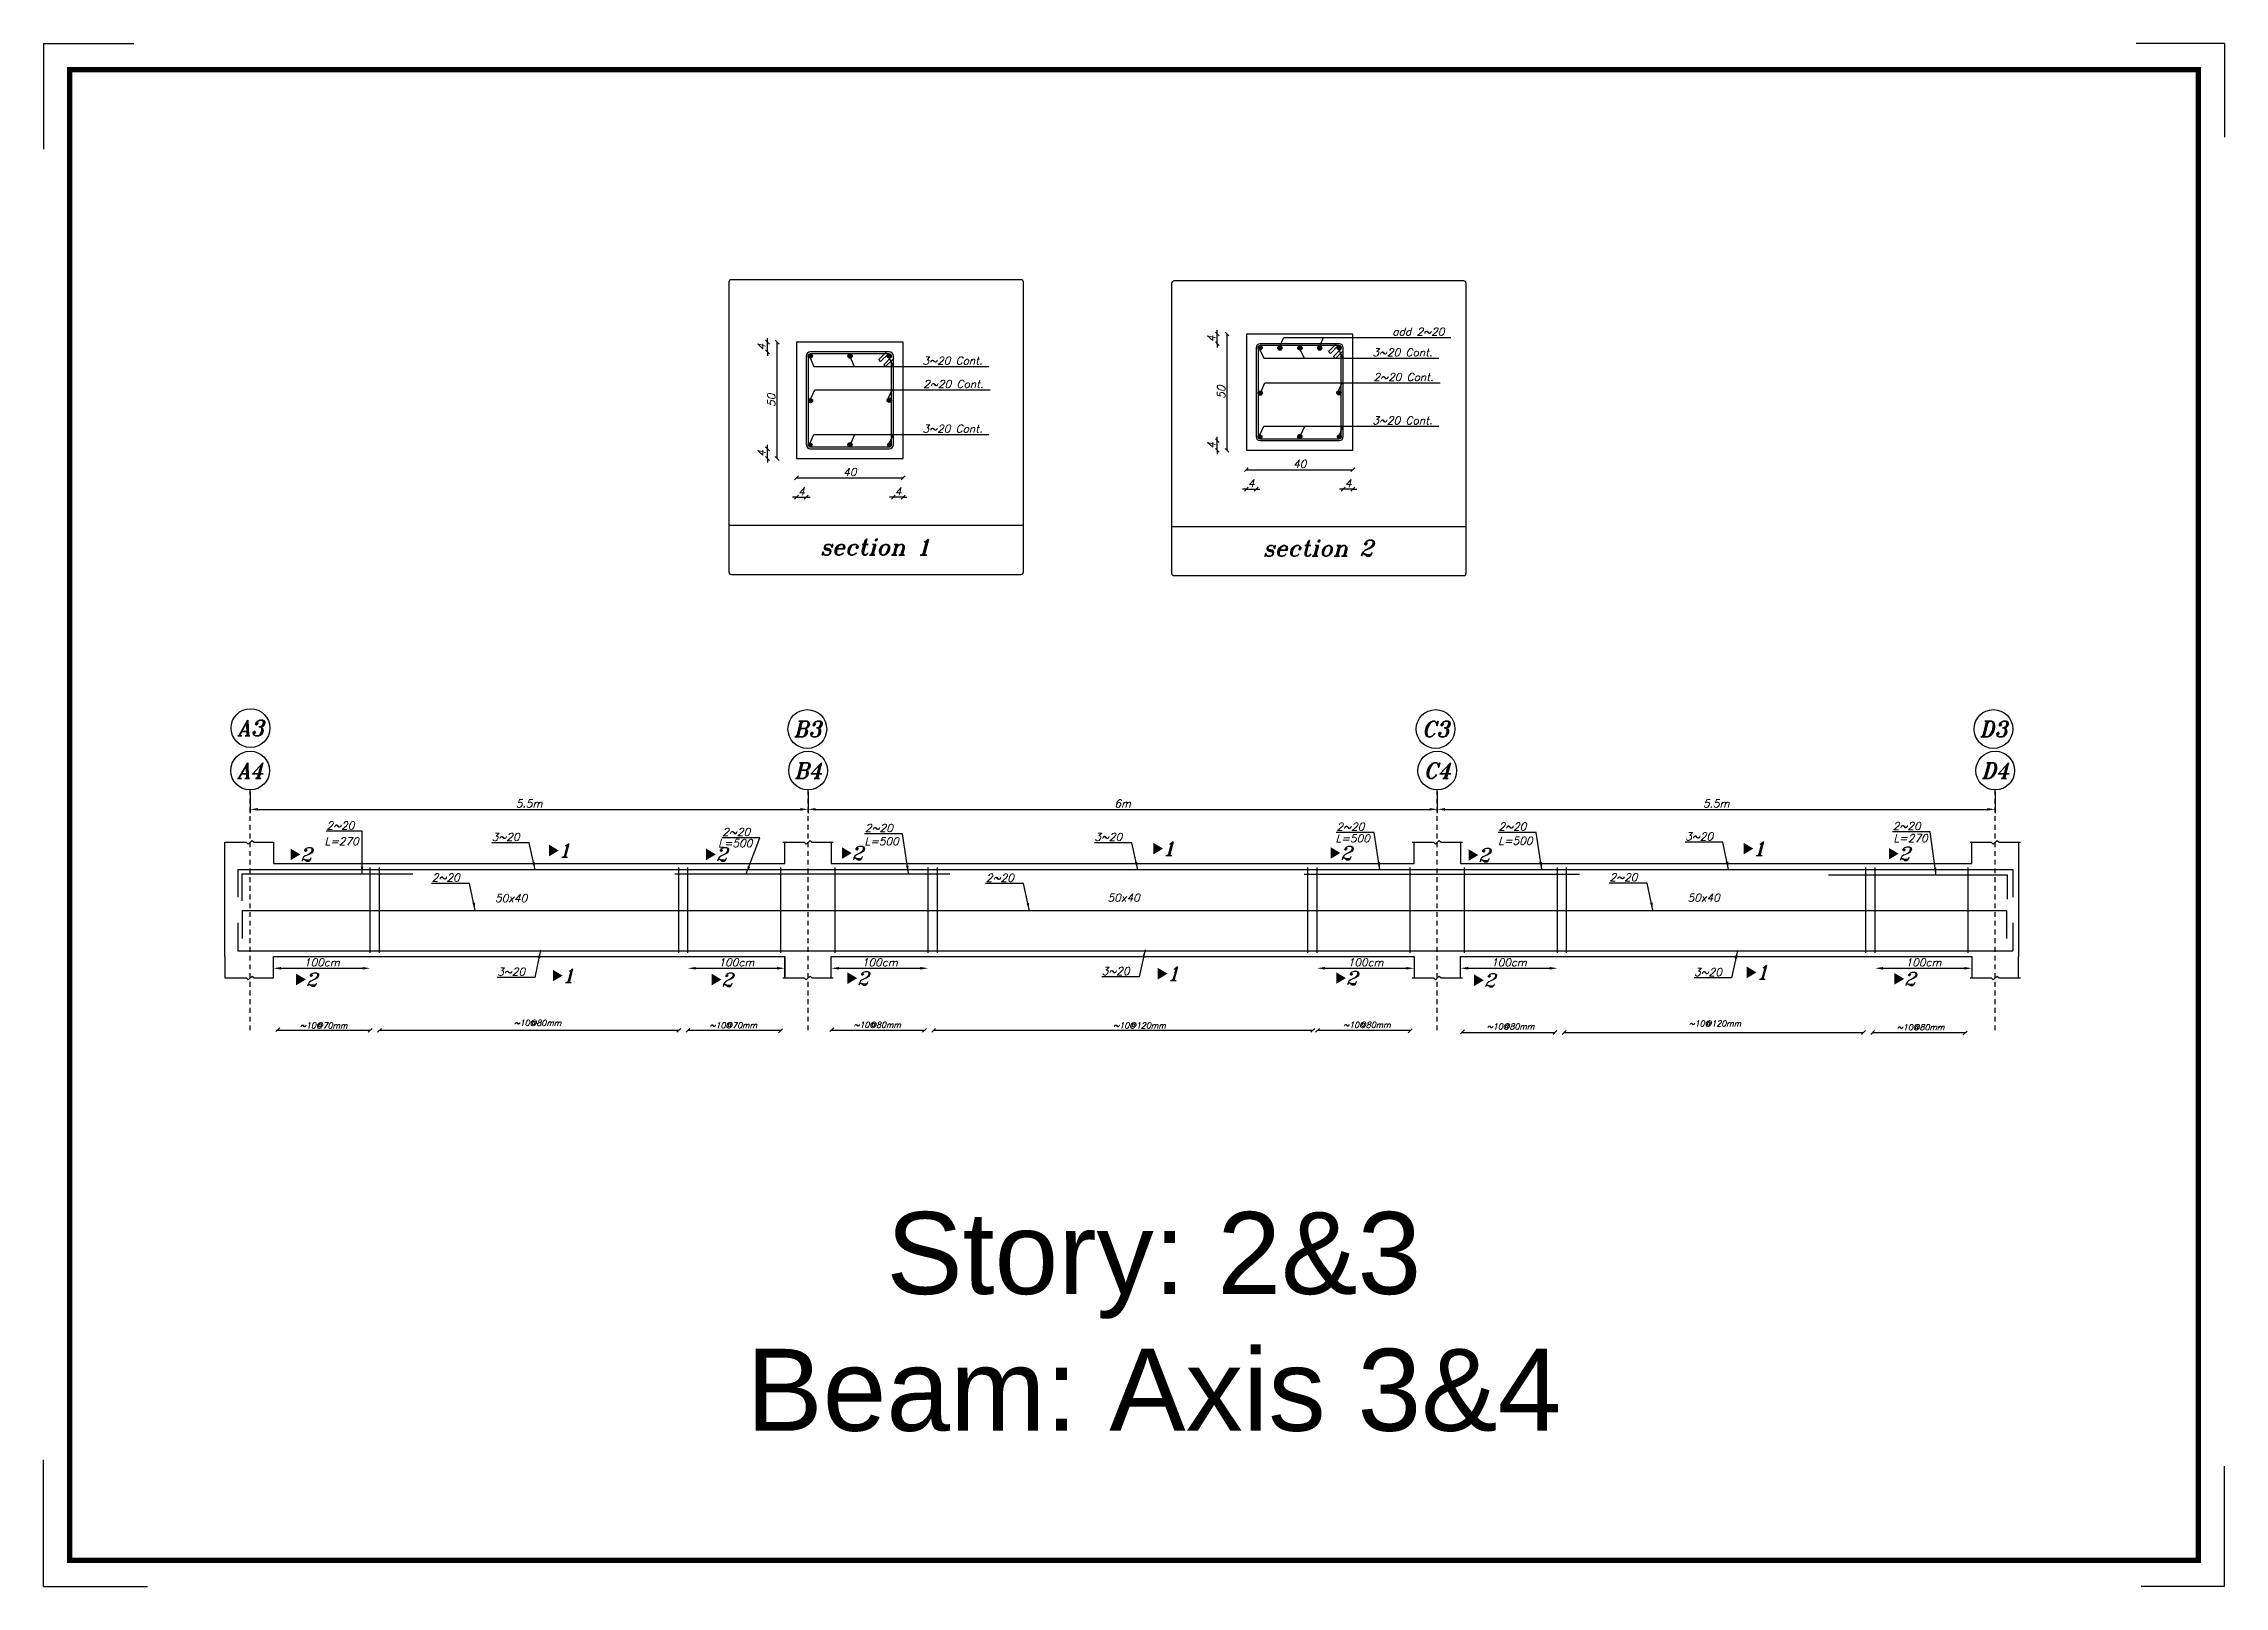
# Model space of a CAD drawing. Header units: inches. Extents: x -1152 to 1352, y 183 to 608.
# Drawn here: x 656.8 to 713.1, y 232.9 to 272.7 of the extents above; entities that cross this region are included whole.
import ezdxf
from ezdxf.enums import TextEntityAlignment as Align

# ---------------------------------------------------------------- set-up
doc = ezdxf.new("R2010")
doc.units = ezdxf.units.IN
doc.header["$MEASUREMENT"] = 0
doc.linetypes.add('HIDDEN2', pattern=[0.1875, 0.125, -0.0625])
doc.layers.add('Layer4', color=252, linetype='Continuous', lineweight=25)
doc.layers.add('SAZE_DRAWINGS', color=7, linetype='Continuous')
doc.styles.add('SAZE_STYLE', font='romancp.shx', dxfattribs={"oblique": 15})
doc.styles.add('SAZE_STYLE1', font='romant.shx', dxfattribs={"oblique": 15})
doc.styles.get("Standard").update_dxf_attribs({"font": 'arial.ttf'})
doc.dimstyles.new('SAZE_DIM_STYLE', dxfattribs={"dimtxt": 0.2, "dimasz": 0.2, "dimexe": 0.1, "dimexo": 0.05, "dimgap": 0.05, "dimtad": 0, "dimzin": 0, "dimdsep": 46, "dimtxsty": 'SAZE_STYLE', "dimcen": 0.09, "dimclrd": 2, "dimclre": 2, "dimclrt": 3, "dimadec": 0, "dimazin": 0, "dimtfac": 1, "dimtdec": 4, "dimtix": 1, "dimtmove": 1, "dimatfit": 3, "dimfxl": 1, "dimtolj": 1, "dimtzin": 0, "dimarcsym": 0})

msp = doc.modelspace()

# ---------------------------------------------------------------- texts
at = {"color": 6, "insert": (656.90864, 242.54864), "char_height": 2.116983, "attachment_point": 1}
msp.add_mtext_dynamic_manual_height_columns('\\pxqc;Story: 2&3\\PBeam: Axis 3&4', width=57.0507531, gutter_width=36.72032, heights=[0], dxfattribs=at)
at = {"layer": 'SAZE_DRAWINGS', "color": 2, "style": 'SAZE_STYLE1', "oblique": 15}
for s, height, p in [('section 1', 0.411787, (678.2467, 259.70417)), ('section 2', 0.411787, (689.67337, 259.67309)), ('50x40', 0.2, (668.84704, 250.64516)), ('50x40', 0.2, (684.65494, 250.65771)), ('50x40', 0.2, (699.62612, 250.65776))]:
    msp.add_text(s, height=height, dxfattribs=at).set_placement(p, align=Align.MIDDLE_CENTER)
at = {"layer": 'SAZE_DRAWINGS', "color": 3, "style": 'SAZE_STYLE1', "oblique": 15}
for s, p in [('A3', (662.11951, 255.03398)), ('B3', (676.49147, 255.00917)), ('C3', (692.7082, 255.00917)), ('D3', (707.10498, 255.00917)), ('A4', (662.11094, 253.93666)), ('B4', (676.51094, 253.93666)), ('C4', (692.75094, 253.93666)), ('D4', (707.15094, 253.93666))]:
    msp.add_text(s, height=0.4, dxfattribs=at).set_placement(p, align=Align.MIDDLE_CENTER)
at = {"layer": 'SAZE_DRAWINGS', "color": 2, "style": 'SAZE_STYLE1', "oblique": 15}
for s, p in [('2', (663.40481, 251.77522)), ('1', (670.0772, 251.87538)), ('2', (674.13012, 251.77355)), ('2', (677.63481, 251.80802)), ('1', (685.67291, 251.92453)), ('2', (690.24903, 251.81147)), ('2', (693.80906, 251.75732)), ('1', (700.90815, 251.92413)), ('2', (704.65585, 251.7921)), ('1', (670.17556, 248.64802)), ('1', (685.78766, 248.69717)), ('1', (700.99012, 248.72954)), ('2', (663.54773, 248.5471)), ('2', (674.27304, 248.54543)), ('2', (677.77774, 248.5799)), ('2', (690.39195, 248.58335)), ('2', (693.95198, 248.5292)), ('2', (704.79877, 248.56398))]:
    msp.add_text(s, height=0.35, dxfattribs=at).set_placement(p, align=Align.MIDDLE_LEFT)
at = {"layer": 'SAZE_DRAWINGS', "color": 3, "style": 'SAZE_STYLE', "oblique": 15}
for s, p in [('~10@70mm', (664.01094, 247.28666)), ('~10@80mm', (669.52729, 247.35254)), ('~10@70mm', (674.58023, 247.29168)), ('~10@80mm', (678.29489, 247.30219)), ('~10@120mm', (685.06643, 247.28666)), ('~10@80mm', (690.93477, 247.30185)), ('~10@80mm', (694.64408, 247.26031)), ('~10@120mm', (699.91773, 247.33607)), ('~10@80mm', (705.2268, 247.23932))]:
    msp.add_text(s, height=0.15, dxfattribs=at).set_placement(p, align=Align.CENTER)
at = {"layer": 'SAZE_DRAWINGS', "color": 3, "char_height": 0.2, "style": 'SAZE_STYLE'}
for s, insert, attachment_point in [('\\A1;add 2~20', (691.59026, 265.15995), 7), ('\\A1;3~20 Cont.', (679.46323, 264.41394), 7), ('\\A1;3~20 Cont.', (691.0742, 264.6249), 7), ('\\A1;2~20 Cont.', (679.48415, 263.80957), 7), ('\\A1;2~20 Cont.', (691.10295, 263.98862), 7), ('\\A1;3~20 Cont.', (679.46323, 262.65894), 7), ('\\A1;3~20 Cont.', (691.0742, 262.8699), 7), ('\\A1;2~20', (664.79936, 252.41991), 9), ('\\A1;3~20', (669.06515, 252.12491), 9), ('\\A1;2~20', (675.01605, 252.25174), 9), ('\\A1;2~20', (678.69985, 252.35722), 9), ('\\A1;3~20', (684.61926, 252.12645), 9), ('\\A1;2~20', (690.86795, 252.3885), 9), ('\\A1;2~20', (695.04933, 252.39342), 9), ('\\A1;3~20', (699.87031, 252.13667), 9), ('\\A1;2~20', (705.2267, 252.40524), 9), ('\\A1;2~20', (667.52046, 251.07755), 9), ('\\A1;2~20', (681.82266, 251.07019), 9), ('\\A1;2~20', (697.91636, 251.08443), 9), ('\\A1;3~20', (669.20724, 248.65043), 9), ('\\A1;3~20', (684.80942, 248.66273), 9), ('\\A1;3~20', (700.09829, 248.63667), 9)]:
    msp.add_mtext(s, dxfattribs=dict(at, insert=insert, attachment_point=attachment_point))
at = {"layer": 'SAZE_DRAWINGS', "color": 2, "char_height": 0.2, "attachment_point": 3, "style": 'SAZE_STYLE'}
for s, insert in [('L=270', (664.91364, 252.21407)), ('L=500', (675.07215, 252.16386)), ('L=500', (678.85099, 252.21323)), ('L=500', (691.01001, 252.28714)), ('L=500', (695.20871, 252.22544)), ('L=270', (705.40715, 252.29276))]:
    msp.add_mtext(s, dxfattribs=dict(at, insert=insert))

# ---------------------------------------------------------------- blocks, each defined once
blk = doc.blocks.new('SAZE-CIR-COL')
at = {"layer": 'SAZE_DRAWINGS'}
h = blk.add_hatch(color=0, dxfattribs=at)
h.dxf.hatch_style = 1
h.paths.add_polyline_path([(0.5, 0, 1), (-0.5, 0, 1)])
at = {"layer": 'SAZE_DRAWINGS', "color": 0}
blk.add_circle((0, 0), 0.5, dxfattribs=at)
blk = doc.blocks.new('_Oblique')
at = {"color": 0, "linetype": 'ByBlock', "lineweight": -2}
blk.add_line((-0.5, -0.5), (0.5, 0.5), dxfattribs=at)
blk = doc.blocks.new('*D162')
at = {"layer": 'DEFPOINTS', "color": 0, "transparency": 16777216}
for p in [(676.213, 260.989), (676.463, 260.989), (676.463, 260.989)]:
    blk.add_point(p, dxfattribs=at)
at = {"layer": 'SAZE_DRAWINGS', "color": 2, "lineweight": -2, "transparency": 16777216}
for p, q in [((676.213, 260.989), (676.113, 260.989)), ((676.213, 260.989), (676.463, 260.989)), ((676.463, 260.989), (676.563, 260.989))]:
    blk.add_line(p, q, dxfattribs=at)
at = {"layer": 'SAZE_DRAWINGS', "color": 2, "lineweight": -2, "transparency": 16777216, "xscale": 0.1, "yscale": 0.1, "zscale": 0.1}
blk.add_blockref('_Oblique', (676.213, 260.989), dxfattribs=at)
at = {"layer": 'SAZE_DRAWINGS', "color": 2, "lineweight": -2, "transparency": 16777216, "xscale": 0.1, "yscale": 0.1, "zscale": 0.1, "rotation": 180}
blk.add_blockref('_Oblique', (676.463, 260.989), dxfattribs=at)
at = {"layer": 'SAZE_DRAWINGS', "color": 3, "transparency": 16777216, "insert": (676.338, 261.139), "char_height": 0.2, "attachment_point": 5, "style": 'SAZE_STYLE'}
blk.add_mtext('\\A1;4', dxfattribs=at)
blk = doc.blocks.new('*D163')
at = {"layer": 'DEFPOINTS', "color": 0, "transparency": 16777216}
for p in [(676.213, 261.489), (678.963, 261.489), (678.963, 261.489)]:
    blk.add_point(p, dxfattribs=at)
at = {"layer": 'SAZE_DRAWINGS', "color": 2, "lineweight": -2, "transparency": 16777216}
blk.add_line((676.213, 261.489), (678.963, 261.489), dxfattribs=at)
at = {"layer": 'SAZE_DRAWINGS', "color": 2, "lineweight": -2, "transparency": 16777216, "xscale": 0.1, "yscale": 0.1, "zscale": 0.1, "rotation": 180}
blk.add_blockref('_Oblique', (676.213, 261.489), dxfattribs=at)
at = {"layer": 'SAZE_DRAWINGS', "color": 2, "lineweight": -2, "transparency": 16777216, "xscale": 0.1, "yscale": 0.1, "zscale": 0.1}
blk.add_blockref('_Oblique', (678.963, 261.489), dxfattribs=at)
at = {"layer": 'SAZE_DRAWINGS', "color": 3, "transparency": 16777216, "insert": (677.588, 261.639), "char_height": 0.2, "attachment_point": 5, "style": 'SAZE_STYLE'}
blk.add_mtext('\\A1;40', dxfattribs=at)
blk = doc.blocks.new('*D164')
at = {"layer": 'DEFPOINTS', "color": 0, "transparency": 16777216}
for p in [(678.713, 260.989), (678.713, 260.989), (678.963, 260.989)]:
    blk.add_point(p, dxfattribs=at)
at = {"layer": 'SAZE_DRAWINGS', "color": 2, "lineweight": -2, "transparency": 16777216}
for p, q in [((678.713, 260.989), (678.613, 260.989)), ((678.963, 260.989), (678.713, 260.989)), ((678.963, 260.989), (679.063, 260.989))]:
    blk.add_line(p, q, dxfattribs=at)
at = {"layer": 'SAZE_DRAWINGS', "color": 2, "lineweight": -2, "transparency": 16777216, "xscale": 0.1, "yscale": 0.1, "zscale": 0.1}
blk.add_blockref('_Oblique', (678.713, 260.989), dxfattribs=at)
at = {"layer": 'SAZE_DRAWINGS', "color": 2, "lineweight": -2, "transparency": 16777216, "xscale": 0.1, "yscale": 0.1, "zscale": 0.1, "rotation": 180}
blk.add_blockref('_Oblique', (678.963, 260.989), dxfattribs=at)
at = {"layer": 'SAZE_DRAWINGS', "color": 3, "transparency": 16777216, "insert": (678.838, 261.139), "char_height": 0.2, "attachment_point": 5, "style": 'SAZE_STYLE'}
blk.add_mtext('\\A1;4', dxfattribs=at)
blk = doc.blocks.new('*D165')
at = {"layer": 'DEFPOINTS', "color": 0, "transparency": 16777216}
for p in [(675.463, 262.239), (675.463, 262.239), (675.463, 261.989)]:
    blk.add_point(p, dxfattribs=at)
at = {"layer": 'SAZE_DRAWINGS', "color": 2, "lineweight": -2, "transparency": 16777216}
for p, q in [((675.463, 262.239), (675.463, 262.339)), ((675.463, 261.989), (675.463, 262.239)), ((675.463, 261.989), (675.463, 261.889))]:
    blk.add_line(p, q, dxfattribs=at)
at = {"layer": 'SAZE_DRAWINGS', "color": 2, "lineweight": -2, "transparency": 16777216, "xscale": 0.1, "yscale": 0.1, "zscale": 0.1}
for p, rotation in [((675.463, 262.239), 270), ((675.463, 261.989), 90)]:
    blk.add_blockref('_Oblique', p, dxfattribs=dict(at, rotation=rotation))
at = {"layer": 'SAZE_DRAWINGS', "color": 3, "transparency": 16777216, "insert": (675.313, 262.114), "char_height": 0.2, "attachment_point": 5, "rotation": 90, "style": 'SAZE_STYLE'}
blk.add_mtext('\\A1;4', dxfattribs=at)
blk = doc.blocks.new('*D166')
at = {"layer": 'DEFPOINTS', "color": 0, "transparency": 16777216}
for p in [(675.713, 264.989), (675.713, 264.989), (675.713, 261.989)]:
    blk.add_point(p, dxfattribs=at)
at = {"layer": 'SAZE_DRAWINGS', "color": 2, "lineweight": -2, "transparency": 16777216}
blk.add_line((675.713, 261.989), (675.713, 264.989), dxfattribs=at)
at = {"layer": 'SAZE_DRAWINGS', "color": 2, "lineweight": -2, "transparency": 16777216, "xscale": 0.1, "yscale": 0.1, "zscale": 0.1}
for p, rotation in [((675.713, 264.989), 90), ((675.713, 261.989), 270)]:
    blk.add_blockref('_Oblique', p, dxfattribs=dict(at, rotation=rotation))
at = {"layer": 'SAZE_DRAWINGS', "color": 3, "transparency": 16777216, "insert": (675.563, 263.489), "char_height": 0.2, "attachment_point": 5, "rotation": 90, "style": 'SAZE_STYLE'}
blk.add_mtext('\\A1;50', dxfattribs=at)
blk = doc.blocks.new('*D167')
at = {"layer": 'DEFPOINTS', "color": 0, "transparency": 16777216}
for p in [(675.463, 264.989), (675.463, 264.989), (675.463, 264.739)]:
    blk.add_point(p, dxfattribs=at)
at = {"layer": 'SAZE_DRAWINGS', "color": 2, "lineweight": -2, "transparency": 16777216}
for p, q in [((675.463, 264.989), (675.463, 265.089)), ((675.463, 264.739), (675.463, 264.989)), ((675.463, 264.739), (675.463, 264.639))]:
    blk.add_line(p, q, dxfattribs=at)
at = {"layer": 'SAZE_DRAWINGS', "color": 2, "lineweight": -2, "transparency": 16777216, "xscale": 0.1, "yscale": 0.1, "zscale": 0.1}
for p, rotation in [((675.463, 264.989), 270), ((675.463, 264.739), 90)]:
    blk.add_blockref('_Oblique', p, dxfattribs=dict(at, rotation=rotation))
at = {"layer": 'SAZE_DRAWINGS', "color": 3, "transparency": 16777216, "insert": (675.313, 264.864), "char_height": 0.2, "attachment_point": 5, "rotation": 90, "style": 'SAZE_STYLE'}
blk.add_mtext('\\A1;4', dxfattribs=at)
blk = doc.blocks.new('*D191')
at = {"layer": 'DEFPOINTS', "color": 0, "transparency": 16777216}
for p in [(676.511, 253.437), (692.751, 253.437), (692.751, 252.937)]:
    blk.add_point(p, dxfattribs=at)
at = {"layer": 'SAZE_DRAWINGS', "color": 2, "lineweight": -2, "transparency": 16777216}
for p, q in [((676.511, 253.387), (676.511, 252.837)), ((692.751, 253.387), (692.751, 252.837)), ((676.711, 252.937), (692.551, 252.937))]:
    blk.add_line(p, q, dxfattribs=at)
at = {"layer": 'SAZE_DRAWINGS', "color": 2, "transparency": 16777216}
for points in [[(676.711, 252.97), (676.711, 252.903), (676.511, 252.937)], [(692.551, 252.97), (692.551, 252.903), (692.751, 252.937)]]:
    blk.add_solid(points, dxfattribs=at)
at = {"layer": 'SAZE_DRAWINGS', "color": 3, "transparency": 16777216, "insert": (684.631, 253.087), "char_height": 0.2, "attachment_point": 5, "style": 'SAZE_STYLE'}
blk.add_mtext('\\A1;6m', dxfattribs=at)
blk = doc.blocks.new('*D192')
at = {"layer": 'DEFPOINTS', "color": 0, "transparency": 16777216}
for p in [(692.751, 253.437), (707.151, 253.437), (707.151, 252.937)]:
    blk.add_point(p, dxfattribs=at)
at = {"layer": 'SAZE_DRAWINGS', "color": 2, "lineweight": -2, "transparency": 16777216}
for p, q in [((692.751, 253.387), (692.751, 252.837)), ((707.151, 253.387), (707.151, 252.837)), ((692.951, 252.937), (706.951, 252.937))]:
    blk.add_line(p, q, dxfattribs=at)
at = {"layer": 'SAZE_DRAWINGS', "color": 2, "transparency": 16777216}
for points in [[(692.951, 252.97), (692.951, 252.903), (692.751, 252.937)], [(706.951, 252.97), (706.951, 252.903), (707.151, 252.937)]]:
    blk.add_solid(points, dxfattribs=at)
at = {"layer": 'SAZE_DRAWINGS', "color": 3, "transparency": 16777216, "insert": (699.951, 253.087), "char_height": 0.2, "attachment_point": 5, "style": 'SAZE_STYLE'}
blk.add_mtext('\\A1;5.5m', dxfattribs=at)
blk = doc.blocks.new('*D193')
at = {"layer": 'DEFPOINTS', "color": 0, "transparency": 16777216}
for p in [(677.111, 248.837), (679.611, 248.837), (679.611, 248.837)]:
    blk.add_point(p, dxfattribs=at)
at = {"layer": 'SAZE_DRAWINGS', "color": 2, "lineweight": -2, "transparency": 16777216}
blk.add_line((677.311, 248.837), (679.411, 248.837), dxfattribs=at)
at = {"layer": 'SAZE_DRAWINGS', "color": 2, "transparency": 16777216}
for points in [[(677.311, 248.87), (677.311, 248.803), (677.111, 248.837)], [(679.411, 248.87), (679.411, 248.803), (679.611, 248.837)]]:
    blk.add_solid(points, dxfattribs=at)
at = {"layer": 'SAZE_DRAWINGS', "color": 3, "transparency": 16777216, "insert": (678.361, 248.987), "char_height": 0.2, "attachment_point": 5, "style": 'SAZE_STYLE'}
blk.add_mtext('\\A1;100cm', dxfattribs=at)
blk = doc.blocks.new('*D194')
at = {"layer": 'DEFPOINTS', "color": 0, "transparency": 16777216}
for p in [(689.651, 248.837), (692.151, 248.837), (692.151, 248.837)]:
    blk.add_point(p, dxfattribs=at)
at = {"layer": 'SAZE_DRAWINGS', "color": 2, "lineweight": -2, "transparency": 16777216}
blk.add_line((689.851, 248.837), (691.951, 248.837), dxfattribs=at)
at = {"layer": 'SAZE_DRAWINGS', "color": 2, "transparency": 16777216}
for points in [[(689.851, 248.87), (689.851, 248.803), (689.651, 248.837)], [(691.951, 248.87), (691.951, 248.803), (692.151, 248.837)]]:
    blk.add_solid(points, dxfattribs=at)
at = {"layer": 'SAZE_DRAWINGS', "color": 3, "transparency": 16777216, "insert": (690.901, 248.987), "char_height": 0.2, "attachment_point": 5, "style": 'SAZE_STYLE'}
blk.add_mtext('\\A1;100cm', dxfattribs=at)
blk = doc.blocks.new('*D195')
at = {"layer": 'DEFPOINTS', "color": 0, "transparency": 16777216}
for p in [(693.351, 248.837), (695.851, 248.837), (695.851, 248.837)]:
    blk.add_point(p, dxfattribs=at)
at = {"layer": 'SAZE_DRAWINGS', "color": 2, "lineweight": -2, "transparency": 16777216}
blk.add_line((693.551, 248.837), (695.651, 248.837), dxfattribs=at)
at = {"layer": 'SAZE_DRAWINGS', "color": 2, "transparency": 16777216}
for points in [[(693.551, 248.87), (693.551, 248.803), (693.351, 248.837)], [(695.651, 248.87), (695.651, 248.803), (695.851, 248.837)]]:
    blk.add_solid(points, dxfattribs=at)
at = {"layer": 'SAZE_DRAWINGS', "color": 3, "transparency": 16777216, "insert": (694.601, 248.987), "char_height": 0.2, "attachment_point": 5, "style": 'SAZE_STYLE'}
blk.add_mtext('\\A1;100cm', dxfattribs=at)
blk = doc.blocks.new('*D196')
at = {"layer": 'DEFPOINTS', "color": 0, "transparency": 16777216}
for p in [(704.051, 248.837), (706.551, 248.837), (706.551, 248.837)]:
    blk.add_point(p, dxfattribs=at)
at = {"layer": 'SAZE_DRAWINGS', "color": 2, "lineweight": -2, "transparency": 16777216}
blk.add_line((704.251, 248.837), (706.351, 248.837), dxfattribs=at)
at = {"layer": 'SAZE_DRAWINGS', "color": 2, "transparency": 16777216}
for points in [[(704.251, 248.87), (704.251, 248.803), (704.051, 248.837)], [(706.351, 248.87), (706.351, 248.803), (706.551, 248.837)]]:
    blk.add_solid(points, dxfattribs=at)
at = {"layer": 'SAZE_DRAWINGS', "color": 3, "transparency": 16777216, "insert": (705.301, 248.987), "char_height": 0.2, "attachment_point": 5, "style": 'SAZE_STYLE'}
blk.add_mtext('\\A1;100cm', dxfattribs=at)
blk = doc.blocks.new('*D197')
at = {"layer": 'DEFPOINTS', "color": 0, "transparency": 16777216}
for p in [(662.711, 248.837), (665.211, 248.837), (665.211, 248.837)]:
    blk.add_point(p, dxfattribs=at)
at = {"layer": 'SAZE_DRAWINGS', "color": 2, "lineweight": -2, "transparency": 16777216}
blk.add_line((662.911, 248.837), (665.011, 248.837), dxfattribs=at)
at = {"layer": 'SAZE_DRAWINGS', "color": 2, "transparency": 16777216}
for points in [[(662.911, 248.87), (662.911, 248.803), (662.711, 248.837)], [(665.011, 248.87), (665.011, 248.803), (665.211, 248.837)]]:
    blk.add_solid(points, dxfattribs=at)
at = {"layer": 'SAZE_DRAWINGS', "color": 3, "transparency": 16777216, "insert": (663.961, 248.987), "char_height": 0.2, "attachment_point": 5, "style": 'SAZE_STYLE'}
blk.add_mtext('\\A1;100cm', dxfattribs=at)
blk = doc.blocks.new('*D198')
at = {"layer": 'DEFPOINTS', "color": 0, "transparency": 16777216}
for p in [(673.411, 248.837), (675.911, 248.837), (675.911, 248.837)]:
    blk.add_point(p, dxfattribs=at)
at = {"layer": 'SAZE_DRAWINGS', "color": 2, "lineweight": -2, "transparency": 16777216}
blk.add_line((673.611, 248.837), (675.711, 248.837), dxfattribs=at)
at = {"layer": 'SAZE_DRAWINGS', "color": 2, "transparency": 16777216}
for points in [[(673.611, 248.87), (673.611, 248.803), (673.411, 248.837)], [(675.711, 248.87), (675.711, 248.803), (675.911, 248.837)]]:
    blk.add_solid(points, dxfattribs=at)
at = {"layer": 'SAZE_DRAWINGS', "color": 3, "transparency": 16777216, "insert": (674.661, 248.987), "char_height": 0.2, "attachment_point": 5, "style": 'SAZE_STYLE'}
blk.add_mtext('\\A1;100cm', dxfattribs=at)
blk = doc.blocks.new('*D190')
at = {"layer": 'DEFPOINTS', "color": 0, "transparency": 16777216}
for p in [(662.111, 253.437), (676.511, 253.437), (676.511, 252.937)]:
    blk.add_point(p, dxfattribs=at)
at = {"layer": 'SAZE_DRAWINGS', "color": 2, "lineweight": -2, "transparency": 16777216}
for p, q in [((662.111, 253.387), (662.111, 252.837)), ((676.511, 253.387), (676.511, 252.837)), ((662.311, 252.937), (676.311, 252.937))]:
    blk.add_line(p, q, dxfattribs=at)
at = {"layer": 'SAZE_DRAWINGS', "color": 2, "transparency": 16777216}
for points in [[(662.311, 252.97), (662.311, 252.903), (662.111, 252.937)], [(676.311, 252.97), (676.311, 252.903), (676.511, 252.937)]]:
    blk.add_solid(points, dxfattribs=at)
at = {"layer": 'SAZE_DRAWINGS', "color": 3, "transparency": 16777216, "insert": (669.311, 253.087), "char_height": 0.2, "attachment_point": 5, "style": 'SAZE_STYLE'}
blk.add_mtext('\\A1;5.5m', dxfattribs=at)
blk = doc.blocks.new('*D199')
at = {"layer": 'DEFPOINTS', "color": 0, "transparency": 16777216}
for p in [(687.824, 261.2), (688.074, 261.2), (688.074, 261.2)]:
    blk.add_point(p, dxfattribs=at)
at = {"layer": 'SAZE_DRAWINGS', "color": 2, "lineweight": -2, "transparency": 16777216}
for p, q in [((687.824, 261.2), (687.724, 261.2)), ((687.824, 261.2), (688.074, 261.2)), ((688.074, 261.2), (688.174, 261.2))]:
    blk.add_line(p, q, dxfattribs=at)
at = {"layer": 'SAZE_DRAWINGS', "color": 2, "lineweight": -2, "transparency": 16777216, "xscale": 0.1, "yscale": 0.1, "zscale": 0.1}
blk.add_blockref('_Oblique', (687.824, 261.2), dxfattribs=at)
at = {"layer": 'SAZE_DRAWINGS', "color": 2, "lineweight": -2, "transparency": 16777216, "xscale": 0.1, "yscale": 0.1, "zscale": 0.1, "rotation": 180}
blk.add_blockref('_Oblique', (688.074, 261.2), dxfattribs=at)
at = {"layer": 'SAZE_DRAWINGS', "color": 3, "transparency": 16777216, "insert": (687.949, 261.35), "char_height": 0.2, "attachment_point": 5, "style": 'SAZE_STYLE'}
blk.add_mtext('\\A1;4', dxfattribs=at)
blk = doc.blocks.new('*D200')
at = {"layer": 'DEFPOINTS', "color": 0, "transparency": 16777216}
for p in [(687.824, 261.7), (690.574, 261.7), (690.574, 261.7)]:
    blk.add_point(p, dxfattribs=at)
at = {"layer": 'SAZE_DRAWINGS', "color": 2, "lineweight": -2, "transparency": 16777216}
blk.add_line((687.824, 261.7), (690.574, 261.7), dxfattribs=at)
at = {"layer": 'SAZE_DRAWINGS', "color": 2, "lineweight": -2, "transparency": 16777216, "xscale": 0.1, "yscale": 0.1, "zscale": 0.1, "rotation": 180}
blk.add_blockref('_Oblique', (687.824, 261.7), dxfattribs=at)
at = {"layer": 'SAZE_DRAWINGS', "color": 2, "lineweight": -2, "transparency": 16777216, "xscale": 0.1, "yscale": 0.1, "zscale": 0.1}
blk.add_blockref('_Oblique', (690.574, 261.7), dxfattribs=at)
at = {"layer": 'SAZE_DRAWINGS', "color": 3, "transparency": 16777216, "insert": (689.199, 261.85), "char_height": 0.2, "attachment_point": 5, "style": 'SAZE_STYLE'}
blk.add_mtext('\\A1;40', dxfattribs=at)
blk = doc.blocks.new('*D201')
at = {"layer": 'DEFPOINTS', "color": 0, "transparency": 16777216}
for p in [(690.324, 261.2), (690.324, 261.2), (690.574, 261.2)]:
    blk.add_point(p, dxfattribs=at)
at = {"layer": 'SAZE_DRAWINGS', "color": 2, "lineweight": -2, "transparency": 16777216}
for p, q in [((690.324, 261.2), (690.224, 261.2)), ((690.574, 261.2), (690.324, 261.2)), ((690.574, 261.2), (690.674, 261.2))]:
    blk.add_line(p, q, dxfattribs=at)
at = {"layer": 'SAZE_DRAWINGS', "color": 2, "lineweight": -2, "transparency": 16777216, "xscale": 0.1, "yscale": 0.1, "zscale": 0.1}
blk.add_blockref('_Oblique', (690.324, 261.2), dxfattribs=at)
at = {"layer": 'SAZE_DRAWINGS', "color": 2, "lineweight": -2, "transparency": 16777216, "xscale": 0.1, "yscale": 0.1, "zscale": 0.1, "rotation": 180}
blk.add_blockref('_Oblique', (690.574, 261.2), dxfattribs=at)
at = {"layer": 'SAZE_DRAWINGS', "color": 3, "transparency": 16777216, "insert": (690.449, 261.35), "char_height": 0.2, "attachment_point": 5, "style": 'SAZE_STYLE'}
blk.add_mtext('\\A1;4', dxfattribs=at)
blk = doc.blocks.new('*D202')
at = {"layer": 'DEFPOINTS', "color": 0, "transparency": 16777216}
for p in [(687.074, 262.45), (687.074, 262.45), (687.074, 262.2)]:
    blk.add_point(p, dxfattribs=at)
at = {"layer": 'SAZE_DRAWINGS', "color": 2, "lineweight": -2, "transparency": 16777216}
for p, q in [((687.074, 262.45), (687.074, 262.55)), ((687.074, 262.2), (687.074, 262.45)), ((687.074, 262.2), (687.074, 262.1))]:
    blk.add_line(p, q, dxfattribs=at)
at = {"layer": 'SAZE_DRAWINGS', "color": 2, "lineweight": -2, "transparency": 16777216, "xscale": 0.1, "yscale": 0.1, "zscale": 0.1}
for p, rotation in [((687.074, 262.45), 270), ((687.074, 262.2), 90)]:
    blk.add_blockref('_Oblique', p, dxfattribs=dict(at, rotation=rotation))
at = {"layer": 'SAZE_DRAWINGS', "color": 3, "transparency": 16777216, "insert": (686.924, 262.325), "char_height": 0.2, "attachment_point": 5, "rotation": 90, "style": 'SAZE_STYLE'}
blk.add_mtext('\\A1;4', dxfattribs=at)
blk = doc.blocks.new('*D203')
at = {"layer": 'DEFPOINTS', "color": 0, "transparency": 16777216}
for p in [(687.324, 265.2), (687.324, 265.2), (687.324, 262.2)]:
    blk.add_point(p, dxfattribs=at)
at = {"layer": 'SAZE_DRAWINGS', "color": 2, "lineweight": -2, "transparency": 16777216}
blk.add_line((687.324, 262.2), (687.324, 265.2), dxfattribs=at)
at = {"layer": 'SAZE_DRAWINGS', "color": 2, "lineweight": -2, "transparency": 16777216, "xscale": 0.1, "yscale": 0.1, "zscale": 0.1}
for p, rotation in [((687.324, 265.2), 90), ((687.324, 262.2), 270)]:
    blk.add_blockref('_Oblique', p, dxfattribs=dict(at, rotation=rotation))
at = {"layer": 'SAZE_DRAWINGS', "color": 3, "transparency": 16777216, "insert": (687.174, 263.7), "char_height": 0.2, "attachment_point": 5, "rotation": 90, "style": 'SAZE_STYLE'}
blk.add_mtext('\\A1;50', dxfattribs=at)
blk = doc.blocks.new('*D204')
at = {"layer": 'DEFPOINTS', "color": 0, "transparency": 16777216}
for p in [(687.074, 265.2), (687.074, 265.2), (687.074, 264.95)]:
    blk.add_point(p, dxfattribs=at)
at = {"layer": 'SAZE_DRAWINGS', "color": 2, "lineweight": -2, "transparency": 16777216}
for p, q in [((687.074, 265.2), (687.074, 265.3)), ((687.074, 264.95), (687.074, 265.2)), ((687.074, 264.95), (687.074, 264.85))]:
    blk.add_line(p, q, dxfattribs=at)
at = {"layer": 'SAZE_DRAWINGS', "color": 2, "lineweight": -2, "transparency": 16777216, "xscale": 0.1, "yscale": 0.1, "zscale": 0.1}
for p, rotation in [((687.074, 265.2), 270), ((687.074, 264.95), 90)]:
    blk.add_blockref('_Oblique', p, dxfattribs=dict(at, rotation=rotation))
at = {"layer": 'SAZE_DRAWINGS', "color": 3, "transparency": 16777216, "insert": (686.924, 265.075), "char_height": 0.2, "attachment_point": 5, "rotation": 90, "style": 'SAZE_STYLE'}
blk.add_mtext('\\A1;4', dxfattribs=at)

# ---------------------------------------------------------------- dimensions: what is measured, and where the dimension line sits
at = {"layer": 'SAZE_DRAWINGS', "color": 2}
for base, p1, p2, text, override, picture, middle in [((687.0742, 265.1999), (687.0742, 264.9499), (687.0742, 265.1999), '4', {"dimtxt": 0.2, "dimasz": 0.1, "dimgap": 0.05, "dimtad": 1, "dimdec": 1, "dimlfac": 20, "dimrnd": 5, "dimzin": 8, "dimblk": 'Oblique', "dimse1": 1, "dimse2": 1, "dimclrd": 2, "dimclre": 2, "dimclrt": 3}, '*D204', (686.9242, 265.0749)), ((687.3242, 265.1999), (687.3242, 262.1999), (687.3242, 265.1999), '50', {"dimtxt": 0.2, "dimasz": 0.1, "dimgap": 0.05, "dimtad": 1, "dimdec": 1, "dimlfac": 20, "dimrnd": 0.5, "dimzin": 8, "dimblk": 'Oblique', "dimse1": 1, "dimse2": 1, "dimclrd": 2, "dimclre": 2, "dimclrt": 3}, '*D203', (687.1742, 263.6999)), ((675.46323, 264.98894), (675.46323, 264.73894), (675.46323, 264.98894), '4', {"dimtxt": 0.2, "dimasz": 0.1, "dimgap": 0.05, "dimtad": 1, "dimdec": 1, "dimlfac": 20, "dimrnd": 5, "dimzin": 8, "dimblk": 'Oblique', "dimse1": 1, "dimse2": 1, "dimclrd": 2, "dimclre": 2, "dimclrt": 3}, '*D167', (675.31323, 264.86394)), ((675.71323, 264.98894), (675.71323, 261.98894), (675.71323, 264.98894), '50', {"dimtxt": 0.2, "dimasz": 0.1, "dimgap": 0.05, "dimtad": 1, "dimdec": 1, "dimlfac": 20, "dimrnd": 0.5, "dimzin": 8, "dimblk": 'Oblique', "dimse1": 1, "dimse2": 1, "dimclrd": 2, "dimclre": 2, "dimclrt": 3}, '*D166', (675.56323, 263.48894)), ((675.46323, 262.23894), (675.46323, 261.98894), (675.46323, 262.23894), '4', {"dimtxt": 0.2, "dimasz": 0.1, "dimgap": 0.05, "dimtad": 1, "dimdec": 1, "dimlfac": 20, "dimrnd": 5, "dimzin": 8, "dimblk": 'Oblique', "dimse1": 1, "dimse2": 1, "dimclrd": 2, "dimclre": 2, "dimclrt": 3}, '*D165', (675.31323, 262.11394)), ((687.0742, 262.4499), (687.0742, 262.1999), (687.0742, 262.4499), '4', {"dimtxt": 0.2, "dimasz": 0.1, "dimgap": 0.05, "dimtad": 1, "dimdec": 1, "dimlfac": 20, "dimrnd": 5, "dimzin": 8, "dimblk": 'Oblique', "dimse1": 1, "dimse2": 1, "dimclrd": 2, "dimclre": 2, "dimclrt": 3}, '*D202', (686.9242, 262.3249))]:
    dim = msp.add_linear_dim(base=base, p1=p1, p2=p2, angle=90, text=text, dimstyle='SAZE_DIM_STYLE', override=override, dxfattribs=at)
    dim.commit()
    dim.dimension.update_dxf_attribs({"geometry": picture, "text_midpoint": middle})
for base, p1, p2, text, override, picture, middle in [((678.96323, 261.48894), (676.21323, 261.48894), (678.96323, 261.48894), '40', {"dimtxt": 0.2, "dimasz": 0.1, "dimgap": 0.05, "dimtad": 1, "dimdec": 1, "dimlfac": 20, "dimrnd": 0.5, "dimzin": 8, "dimblk": 'Oblique', "dimse1": 1, "dimse2": 1, "dimclrd": 2, "dimclre": 2, "dimclrt": 3}, '*D163', (677.58823, 261.63894)), ((690.5742, 261.6999), (687.8242, 261.6999), (690.5742, 261.6999), '40', {"dimtxt": 0.2, "dimasz": 0.1, "dimgap": 0.05, "dimtad": 1, "dimdec": 1, "dimlfac": 20, "dimrnd": 0.5, "dimzin": 8, "dimblk": 'Oblique', "dimse1": 1, "dimse2": 1, "dimclrd": 2, "dimclre": 2, "dimclrt": 3}, '*D200', (689.1992, 261.8499)), ((676.46323, 260.98894), (676.21323, 260.98894), (676.46323, 260.98894), '4', {"dimtxt": 0.2, "dimasz": 0.1, "dimgap": 0.05, "dimtad": 1, "dimdec": 1, "dimlfac": 20, "dimrnd": 5, "dimzin": 8, "dimblk": 'Oblique', "dimse1": 1, "dimse2": 1, "dimclrd": 2, "dimclre": 2, "dimclrt": 3}, '*D162', (676.33823, 261.13894)), ((678.71323, 260.98894), (678.96323, 260.98894), (678.71323, 260.98894), '4', {"dimtxt": 0.2, "dimasz": 0.1, "dimgap": 0.05, "dimtad": 1, "dimdec": 1, "dimlfac": 20, "dimrnd": 5, "dimzin": 8, "dimblk": 'Oblique', "dimse1": 1, "dimse2": 1, "dimclrd": 2, "dimclre": 2, "dimclrt": 3}, '*D164', (678.83823, 261.13894)), ((688.0742, 261.1999), (687.8242, 261.1999), (688.0742, 261.1999), '4', {"dimtxt": 0.2, "dimasz": 0.1, "dimgap": 0.05, "dimtad": 1, "dimdec": 1, "dimlfac": 20, "dimrnd": 5, "dimzin": 8, "dimblk": 'Oblique', "dimse1": 1, "dimse2": 1, "dimclrd": 2, "dimclre": 2, "dimclrt": 3}, '*D199', (687.9492, 261.3499)), ((690.3242, 261.1999), (690.5742, 261.1999), (690.3242, 261.1999), '4', {"dimtxt": 0.2, "dimasz": 0.1, "dimgap": 0.05, "dimtad": 1, "dimdec": 1, "dimlfac": 20, "dimrnd": 5, "dimzin": 8, "dimblk": 'Oblique', "dimse1": 1, "dimse2": 1, "dimclrd": 2, "dimclre": 2, "dimclrt": 3}, '*D201', (690.4492, 261.3499)), ((676.51094, 252.93666), (662.11094, 253.43666), (676.51094, 253.43666), '5.5m', {"dimtxt": 0.2, "dimasz": 0.2, "dimgap": 0.05, "dimtad": 1, "dimdec": 1, "dimlfac": 50, "dimrnd": 1, "dimzin": 8, "dimclrd": 2, "dimclre": 2, "dimclrt": 3}, '*D190', (669.31094, 253.08666)), ((692.75094, 252.93666), (676.51094, 253.43666), (692.75094, 253.43666), '6m', {"dimtxt": 0.2, "dimasz": 0.2, "dimgap": 0.05, "dimtad": 1, "dimdec": 1, "dimlfac": 50, "dimrnd": 1, "dimzin": 8, "dimclrd": 2, "dimclre": 2, "dimclrt": 3}, '*D191', (684.63094, 253.08666)), ((707.15094, 252.93666), (692.75094, 253.43666), (707.15094, 253.43666), '5.5m', {"dimtxt": 0.2, "dimasz": 0.2, "dimgap": 0.05, "dimtad": 1, "dimdec": 1, "dimlfac": 50, "dimrnd": 1, "dimzin": 8, "dimclrd": 2, "dimclre": 2, "dimclrt": 3}, '*D192', (699.95094, 253.08666)), ((665.21094, 248.83666), (662.71094, 248.83666), (665.21094, 248.83666), '100cm', {"dimtxt": 0.2, "dimasz": 0.2, "dimgap": 0.05, "dimtad": 1, "dimdec": 1, "dimlfac": 50, "dimrnd": 1, "dimzin": 8, "dimse1": 1, "dimse2": 1, "dimclrd": 2, "dimclre": 2, "dimclrt": 3}, '*D197', (663.96094, 248.98666)), ((675.91094, 248.83666), (673.41094, 248.83666), (675.91094, 248.83666), '100cm', {"dimtxt": 0.2, "dimasz": 0.2, "dimgap": 0.05, "dimtad": 1, "dimdec": 1, "dimlfac": 50, "dimrnd": 1, "dimzin": 8, "dimse1": 1, "dimse2": 1, "dimclrd": 2, "dimclre": 2, "dimclrt": 3}, '*D198', (674.66094, 248.98666)), ((679.61094, 248.83666), (677.11094, 248.83666), (679.61094, 248.83666), '100cm', {"dimtxt": 0.2, "dimasz": 0.2, "dimgap": 0.05, "dimtad": 1, "dimdec": 1, "dimlfac": 50, "dimrnd": 1, "dimzin": 8, "dimse1": 1, "dimse2": 1, "dimclrd": 2, "dimclre": 2, "dimclrt": 3}, '*D193', (678.36094, 248.98666)), ((692.15094, 248.83666), (689.65094, 248.83666), (692.15094, 248.83666), '100cm', {"dimtxt": 0.2, "dimasz": 0.2, "dimgap": 0.05, "dimtad": 1, "dimdec": 1, "dimlfac": 50, "dimrnd": 1, "dimzin": 8, "dimse1": 1, "dimse2": 1, "dimclrd": 2, "dimclre": 2, "dimclrt": 3}, '*D194', (690.90094, 248.98666)), ((695.85094, 248.83666), (693.35094, 248.83666), (695.85094, 248.83666), '100cm', {"dimtxt": 0.2, "dimasz": 0.2, "dimgap": 0.05, "dimtad": 1, "dimdec": 1, "dimlfac": 50, "dimrnd": 1, "dimzin": 8, "dimse1": 1, "dimse2": 1, "dimclrd": 2, "dimclre": 2, "dimclrt": 3}, '*D195', (694.60094, 248.98666)), ((706.55094, 248.83666), (704.05094, 248.83666), (706.55094, 248.83666), '100cm', {"dimtxt": 0.2, "dimasz": 0.2, "dimgap": 0.05, "dimtad": 1, "dimdec": 1, "dimlfac": 50, "dimrnd": 1, "dimzin": 8, "dimse1": 1, "dimse2": 1, "dimclrd": 2, "dimclre": 2, "dimclrt": 3}, '*D196', (705.30094, 248.98666))]:
    dim = msp.add_linear_dim(base=base, p1=p1, p2=p2, text=text, dimstyle='SAZE_DIM_STYLE', override=override, dxfattribs=at)
    dim.commit()
    dim.dimension.update_dxf_attribs({"geometry": picture, "text_midpoint": middle})

# ---------------------------------------------------------------- linework, layer by layer
at = {"color": 6}
for p, q in [((661.79175, 251.38666), (661.79175, 250.66863)), ((707.60319, 251.38666), (707.60319, 250.66863)), ((661.79175, 250.00469), (661.79175, 249.28666)), ((661.90845, 250.32404), (661.90845, 249.60601)), ((707.44098, 250.32404), (707.44098, 249.60601)), ((707.60319, 250.00469), (707.60319, 249.28666))]:
    msp.add_line(p, q, dxfattribs=at)
at = {"layer": 'Layer4'}
for p, q in [((656.78004, 272.69218), (656.78004, 269.97143)), ((656.78004, 272.69218), (659.11273, 272.69218)), ((713.0664, 272.69218), (710.79082, 272.69218)), ((713.0664, 272.69218), (713.0664, 270.28164)), ((656.78004, 232.88968), (656.78004, 236.1565)), ((713.0664, 232.88968), (713.0664, 235.99083)), ((713.0664, 232.88968), (713.0664, 234.22983)), ((656.78004, 232.88968), (659.46039, 232.88968)), ((713.0664, 232.88968), (710.91561, 232.88968))]:
    msp.add_line(p, q, dxfattribs=at)
at = {"layer": 'Layer4', "const_width": 0.13402}
msp.add_lwpolyline([(657.45011, 272.0221), (712.39633, 272.0221), (712.39633, 233.55975), (657.45011, 233.55975)], close=True, dxfattribs=at)
at = {"layer": 'SAZE_DRAWINGS', "color": 8}
for p, q in [((674.46742, 260.26619), (682.06965, 260.26619)), ((685.89408, 260.23511), (693.49632, 260.23511))]:
    msp.add_line(p, q, dxfattribs=at)
for points in [[(674.53077, 258.99871), (682.0063, 258.99871, 0.41421356), (682.06965, 259.06206), (682.06965, 266.53759, 0.41421356), (682.0063, 266.60094), (674.53077, 266.60094, 0.41421356), (674.46742, 266.53759), (674.46742, 259.06206, 0.41421356)], [(685.95744, 258.96762), (693.43296, 258.96762, 0.41421356), (693.49632, 259.03097), (693.49632, 266.5065, 0.41421356), (693.43296, 266.56985), (685.95744, 266.56985, 0.41421356), (685.89408, 266.5065), (685.89408, 259.03097, 0.41421356)]]:
    msp.add_lwpolyline(points, format="xyb", close=True, dxfattribs=at)
at = {"layer": 'SAZE_DRAWINGS', "color": 3}
for points in [[(687.8242, 262.1999), (690.5742, 262.1999), (690.5742, 265.1999), (687.8242, 265.1999)], [(676.21323, 261.98894), (678.96323, 261.98894), (678.96323, 264.98894), (676.21323, 264.98894)]]:
    msp.add_lwpolyline(points, close=True, dxfattribs=at)
at = {"layer": 'SAZE_DRAWINGS', "color": 4}
for points in [[(676.56823, 262.23894), (678.60823, 262.23894, 0.41421356), (678.71323, 262.34394), (678.71323, 264.63394, 0.41421356), (678.60823, 264.73894), (676.56823, 264.73894, 0.41421356), (676.46323, 264.63394), (676.46323, 262.34394, 0.41421356)], [(688.1792, 262.4499), (690.2192, 262.4499, 0.41421356), (690.3242, 262.5549), (690.3242, 264.8449, 0.41421356), (690.2192, 264.9499), (688.1792, 264.9499, 0.41421356), (688.0742, 264.8449), (688.0742, 262.5549, 0.41421356)]]:
    msp.add_lwpolyline(points, format="xyb", close=True, dxfattribs=at)
for points, format in [([(678.66323, 264.60894), (678.66323, 264.63394, 0.41421356), (678.60823, 264.68894), (676.56823, 264.68894, 0.41421356), (676.51323, 264.63394), (676.51323, 262.34394, 0.41421356), (676.56823, 262.28894), (678.60823, 262.28894, 0.41421356), (678.66323, 262.34394), (678.66323, 264.50894)], "xyb"), ([(690.2742, 264.8199), (690.2742, 264.8449, 0.41421356), (690.2192, 264.8999), (688.1792, 264.8999, 0.41421356), (688.1242, 264.8449), (688.1242, 262.5549, 0.41421356), (688.1792, 262.4999), (690.2192, 262.4999, 0.41421356), (690.2742, 262.5549), (690.2742, 264.7199)], "xyb"), ([(663.15481, 251.77522, 0.3, 0, 0), (663.40481, 251.77522, 0, 0, 0)], "xyseb"), ([(669.8272, 251.87538, 0.3, 0, 0), (670.0772, 251.87538, 0, 0, 0)], "xyseb"), ([(673.88012, 251.77355, 0.3, 0, 0), (674.13012, 251.77355, 0, 0, 0)], "xyseb"), ([(677.38481, 251.80802, 0.3, 0, 0), (677.63481, 251.80802, 0, 0, 0)], "xyseb"), ([(685.42291, 251.92453, 0.3, 0, 0), (685.67291, 251.92453, 0, 0, 0)], "xyseb"), ([(689.99903, 251.81147, 0.3, 0, 0), (690.24903, 251.81147, 0, 0, 0)], "xyseb"), ([(693.55906, 251.75732, 0.3, 0, 0), (693.80906, 251.75732, 0, 0, 0)], "xyseb"), ([(700.65815, 251.92413, 0.3, 0, 0), (700.90815, 251.92413, 0, 0, 0)], "xyseb"), ([(704.40585, 251.7921, 0.3, 0, 0), (704.65585, 251.7921, 0, 0, 0)], "xyseb"), ([(669.92556, 248.64802, 0.3, 0, 0), (670.17556, 248.64802, 0, 0, 0)], "xyseb"), ([(685.53766, 248.69717, 0.3, 0, 0), (685.78766, 248.69717, 0, 0, 0)], "xyseb"), ([(700.74012, 248.72954, 0.3, 0, 0), (700.99012, 248.72954, 0, 0, 0)], "xyseb"), ([(663.29773, 248.5471, 0.3, 0, 0), (663.54773, 248.5471, 0, 0, 0)], "xyseb"), ([(674.02304, 248.54543, 0.3, 0, 0), (674.27304, 248.54543, 0, 0, 0)], "xyseb"), ([(677.52774, 248.5799, 0.3, 0, 0), (677.77774, 248.5799, 0, 0, 0)], "xyseb"), ([(690.14195, 248.58335, 0.3, 0, 0), (690.39195, 248.58335, 0, 0, 0)], "xyseb"), ([(693.70198, 248.5292, 0.3, 0, 0), (693.95198, 248.5292, 0, 0, 0)], "xyseb"), ([(704.54877, 248.56398, 0.3, 0, 0), (704.79877, 248.56398, 0, 0, 0)], "xyseb")]:
    msp.add_lwpolyline(points, format=format, dxfattribs=at)
for points in [[(678.58323, 264.68894), (678.38323, 264.48894), (678.33323, 264.53894), (678.53323, 264.73894)], [(678.66323, 264.60894), (678.46323, 264.40894), (678.51323, 264.35894), (678.71323, 264.55894)], [(690.1942, 264.8999), (689.9942, 264.6999), (689.9442, 264.7499), (690.1442, 264.9499)], [(690.2742, 264.8199), (690.0742, 264.6199), (690.1242, 264.5699), (690.3242, 264.7699)]]:
    msp.add_lwpolyline(points, dxfattribs=at)
at = {"layer": 'SAZE_DRAWINGS', "color": 2, "linetype": 'HIDDEN2'}
for points in [[(662.11094, 247.23666), (662.11094, 253.43666)], [(676.51094, 247.23666), (676.51094, 253.43666)], [(692.75094, 247.23666), (692.75094, 253.43666)], [(707.15094, 247.23666), (707.15094, 253.43666)]]:
    msp.add_lwpolyline(points, dxfattribs=at)
at = {"layer": 'SAZE_DRAWINGS', "color": 8}
for points in [[(661.46094, 252.08666), (662.01094, 252.08666), (662.06094, 252.03666), (662.16094, 252.13666), (662.21094, 252.08666), (662.71094, 252.08666)], [(675.86094, 252.08666), (676.41094, 252.08666), (676.46094, 252.03666), (676.56094, 252.13666), (676.61094, 252.08666), (677.16094, 252.08666)], [(692.10094, 252.08666), (692.65094, 252.08666), (692.70094, 252.03666), (692.80094, 252.13666), (692.85094, 252.08666), (693.40094, 252.08666)], [(706.50094, 252.08666), (707.05094, 252.08666), (707.10094, 252.03666), (707.20094, 252.13666), (707.25094, 252.08666), (707.80094, 252.08666)], [(661.46094, 248.58666), (662.01094, 248.58666), (662.06094, 248.53666), (662.16094, 248.63666), (662.21094, 248.58666), (662.71094, 248.58666)], [(675.86094, 248.58666), (676.41094, 248.58666), (676.46094, 248.53666), (676.56094, 248.63666), (676.61094, 248.58666), (677.16094, 248.58666)], [(692.10094, 248.58666), (692.65094, 248.58666), (692.70094, 248.53666), (692.80094, 248.63666), (692.85094, 248.58666), (693.40094, 248.58666)], [(706.50094, 248.58666), (707.05094, 248.58666), (707.10094, 248.53666), (707.20094, 248.63666), (707.25094, 248.58666), (707.80094, 248.58666)]]:
    msp.add_lwpolyline(points, dxfattribs=at)
at = {"layer": 'SAZE_DRAWINGS', "color": 3, "linetype": 'Continuous'}
for points in [[(661.46094, 249.13666), (661.46094, 252.08666)], [(662.71094, 252.08666), (662.71094, 251.53666), (675.91094, 251.53666), (675.91094, 252.08666)], [(675.91094, 251.53666), (675.91094, 252.08666)], [(677.11094, 252.08666), (677.11094, 251.53666), (692.15094, 251.53666), (692.15094, 252.08666)], [(693.35094, 252.08666), (693.35094, 251.53666), (706.55094, 251.53666), (706.55094, 252.08666)], [(707.75094, 252.08666), (707.75094, 249.13666)], [(661.46094, 249.13666), (661.46094, 248.58666)], [(662.71094, 248.58666), (662.71094, 249.13666), (675.91094, 249.13666), (675.91094, 248.58666)], [(675.91094, 248.58666), (675.91094, 249.13666)], [(677.11094, 248.58666), (677.11094, 249.13666), (692.15094, 249.13666), (692.15094, 248.58666)], [(693.35094, 248.58666), (693.35094, 249.13666), (706.55094, 249.13666), (706.55094, 248.58666)], [(707.75094, 248.58666), (707.75094, 249.13666)]]:
    msp.add_lwpolyline(points, dxfattribs=at)
at = {"layer": 'SAZE_DRAWINGS', "color": 6, "linetype": 'Continuous'}
for points in [[(661.79175, 251.38666), (707.60319, 251.38666)], [(661.90576, 250.57967), (661.90576, 251.27235), (666.30856, 251.27235)], [(673.07014, 251.26957), (680.17014, 251.26957)], [(689.31757, 251.26804), (696.41757, 251.26804)], [(702.85128, 251.24986), (707.45629, 251.24986), (707.45629, 250.62008)], [(661.90845, 250.32404), (707.44098, 250.32404)], [(661.79175, 249.28666), (707.60319, 249.28666)]]:
    msp.add_lwpolyline(points, dxfattribs=at)
at = {"layer": 'SAZE_DRAWINGS', "color": 4, "linetype": 'Continuous'}
for points in [[(665.21094, 249.23666), (665.21094, 251.43666)], [(665.44894, 249.23666), (665.44894, 251.43666)], [(673.17294, 249.23666), (673.17294, 251.43666)], [(673.41094, 249.23666), (673.41094, 251.43666)], [(675.81094, 249.23666), (675.81094, 251.43666)], [(677.21094, 249.23666), (677.21094, 251.43666)], [(679.61094, 249.23666), (679.61094, 251.43666)], [(679.84894, 249.23666), (679.84894, 251.43666)], [(689.41294, 249.23666), (689.41294, 251.43666)], [(689.65094, 249.23666), (689.65094, 251.43666)], [(692.05094, 249.23666), (692.05094, 251.43666)], [(693.45094, 249.23666), (693.45094, 251.43666)], [(695.85094, 249.23666), (695.85094, 251.43666)], [(696.08894, 249.23666), (696.08894, 251.43666)], [(703.81294, 249.23666), (703.81294, 251.43666)], [(704.05094, 249.23666), (704.05094, 251.43666)], [(706.45094, 249.23666), (706.45094, 251.43666)]]:
    msp.add_lwpolyline(points, dxfattribs=at)
at = {"layer": 'SAZE_DRAWINGS', "color": 1}
for points in [[(662.77338, 247.2024), (662.87338, 247.3024)], [(662.81094, 247.23666), (665.21094, 247.23666)], [(665.16094, 247.18666), (665.26094, 247.28666)], [(665.39894, 247.18666), (665.49894, 247.28666)], [(665.44894, 247.23666), (673.17294, 247.23666)], [(673.12294, 247.18666), (673.22294, 247.28666)], [(673.36094, 247.18666), (673.46094, 247.28666)], [(673.41094, 247.23666), (675.81094, 247.23666)], [(675.75001, 247.17262), (675.85001, 247.27262)], [(677.07576, 247.2024), (677.17576, 247.3024)], [(677.11332, 247.23666), (679.51332, 247.23666)], [(679.46332, 247.18666), (679.56332, 247.28666)], [(679.70132, 247.18666), (679.80132, 247.28666)], [(679.75132, 247.23666), (689.53702, 247.23666)], [(689.48702, 247.18666), (689.58702, 247.28666)], [(689.61188, 247.18666), (689.71188, 247.28666)], [(689.66188, 247.23666), (692.06188, 247.23666)], [(692.00094, 247.17262), (692.10094, 247.27262)], [(693.35094, 247.14781), (693.45094, 247.24781)], [(693.3885, 247.18208), (695.7885, 247.18208)], [(695.7385, 247.13208), (695.8385, 247.23208)], [(695.9765, 247.13208), (696.0765, 247.23208)], [(696.0265, 247.18208), (703.7505, 247.18208)], [(703.7005, 247.13208), (703.8005, 247.23208)], [(703.9385, 247.13208), (704.0385, 247.23208)], [(703.9885, 247.18208), (706.3885, 247.18208)], [(706.32757, 247.11803), (706.42757, 247.21803)]]:
    msp.add_lwpolyline(points, dxfattribs=at)
at = {"layer": 'SAZE_DRAWINGS', "color": 2}
for centre in [(662.11951, 255.03398), (676.49147, 255.00917), (692.7082, 255.00917), (707.10498, 255.00917), (662.11094, 253.93666), (676.51094, 253.93666), (692.75094, 253.93666), (707.15094, 253.93666)]:
    msp.add_ellipse(centre, major_axis=(0.5, 0), ratio=1, dxfattribs=at)

# ---------------------------------------------------------------- block references
at = {"layer": 'SAZE_DRAWINGS', "color": 6}
for p, xscale, yscale, zscale in [((676.56823, 264.63394), 0.11, 0.11, 0.11), ((677.59448, 264.62939), 0.11, 0.11, 0.11), ((678.60823, 264.63394), 0.11, 0.11, 0.11), ((688.1792, 264.8449), 0.11, 0.11, 0.11), ((688.68797, 264.83823), 0.11, 0.11, 0.11), ((689.20544, 264.84036), 0.11, 0.11, 0.11), ((689.71443, 264.83823), 0.11, 0.11, 0.11), ((690.2192, 264.8449), 0.11, 0.11, 0.11), ((676.57274, 263.4808), 0.11, 0.11, 0.11), ((678.60541, 263.49043), 0.11, 0.11, 0.11), ((688.18004, 263.67472), 0.11, 0.11, 0.11), ((690.21271, 263.68435), 0.11, 0.11, 0.11), ((676.56323, 262.33894), 0.1, 0.1, 0.1), ((677.59164, 262.34498), 0.11, 0.11, 0.11), ((678.61323, 262.33894), 0.1, 0.1, 0.1), ((688.1742, 262.5499), 0.1, 0.1, 0.1), ((689.20261, 262.55594), 0.11, 0.11, 0.11), ((690.2242, 262.5499), 0.1, 0.1, 0.1)]:
    msp.add_blockref('SAZE-CIR-COL', p, dxfattribs=dict(at, xscale=xscale, yscale=yscale, zscale=zscale))

msp.set_redraw_order([(e.dxf.handle, doc.entitydb.next_handle()) for e in msp.query("TEXT MTEXT ATTDEF DIMENSION ARC_DIMENSION")])  # texts and dimensions are drawn at this point

# ---------------------------------------------------------------- leaders
at = {"layer": 'SAZE_DRAWINGS', "annotation_type": 0, "has_hookline": 1, "hookline_direction": 0}
for points, text_width in [([(688.69026, 264.88995), (688.79026, 265.10995), (691.54026, 265.10995)], 1.51192), ([(676.56323, 264.58394), (676.66323, 264.36394), (679.41323, 264.36394)], 1.71615), ([(688.1742, 264.7949), (688.2742, 264.5749), (691.0242, 264.5749)], 1.71615), ([(676.58415, 263.53957), (676.68415, 263.75957), (679.43415, 263.75957)], 1.72636), ([(688.20295, 263.71862), (688.30295, 263.93862), (691.05295, 263.93862)], 1.72636), ([(676.56323, 262.38894), (676.66323, 262.60894), (679.41323, 262.60894)], 1.71615), ([(688.1742, 262.5999), (688.2742, 262.8199), (691.0242, 262.8199)], 1.71615)]:
    msp.add_leader(points, dimstyle='SAZE_DIM_STYLE', override={"dimasz": 0.1, "dimgap": 0.05, "dimtad": 1, "dimdec": 3, "dimse1": 1, "dimse2": 1, "dimclrd": 2}, dxfattribs=dict(at, text_width=text_width))
at = {"layer": 'SAZE_DRAWINGS'}
for points in [[(689.71595, 264.88995), (689.81595, 265.10995)], [(677.60255, 264.58201), (677.70255, 264.36201)], [(678.60323, 264.58394), (678.70323, 264.36394)], [(689.21352, 264.79298), (689.31352, 264.57298)], [(690.2142, 264.7949), (690.3142, 264.5749)], [(678.57736, 263.53957), (678.67736, 263.75957)], [(690.19616, 263.71862), (690.29616, 263.93862)], [(677.61924, 262.38894), (677.71924, 262.60894)], [(678.61323, 262.38894), (678.71323, 262.60894)], [(689.23021, 262.5999), (689.33021, 262.8199)], [(690.2242, 262.5999), (690.3242, 262.8199)]]:
    msp.add_leader(points, dimstyle='SAZE_DIM_STYLE', override={"dimasz": 0.1, "dimgap": 0.05, "dimtad": 1, "dimdec": 3, "dimse1": 1, "dimse2": 1, "dimclrd": 2}, dxfattribs=at)
at = {"layer": 'SAZE_DRAWINGS', "color": 2, "annotation_type": 0, "has_hookline": 1, "hookline_direction": 1}
for points, text_width in [([(664.99936, 251.25777), (664.99936, 252.36991), (664.84936, 252.36991)], 0.7291), ([(674.91571, 251.27421), (675.26605, 252.20174), (675.06605, 252.20174)], 0.7291), ([(679.09985, 251.28061), (678.94985, 252.30722), (678.74985, 252.30722)], 0.7291), ([(691.26795, 251.37627), (691.11795, 252.3385), (690.91795, 252.3385)], 0.7291), ([(695.44933, 251.38118), (695.29933, 252.34342), (695.09933, 252.34342)], 0.7291), ([(705.6267, 251.22734), (705.4767, 252.35524), (705.2767, 252.35524)], 0.7291), ([(669.46515, 251.37491), (669.31515, 252.07491), (669.11515, 252.07491)], 0.71889), ([(685.01926, 251.37645), (684.86926, 252.07645), (684.66926, 252.07645)], 0.71889), ([(700.27031, 251.38667), (700.12031, 252.08667), (699.92031, 252.08667)], 0.71889), ([(667.92046, 250.32755), (667.77046, 251.02755), (667.57046, 251.02755)], 0.7291), ([(682.22266, 250.32019), (682.07266, 251.02019), (681.87266, 251.02019)], 0.7291), ([(698.31636, 250.33443), (698.16636, 251.03443), (697.96636, 251.03443)], 0.7291), ([(669.60724, 249.30043), (669.45724, 248.60043), (669.25724, 248.60043)], 0.71889), ([(685.20942, 249.31273), (685.05942, 248.61273), (684.85942, 248.61273)], 0.71889), ([(700.49829, 249.28667), (700.34829, 248.58667), (700.14829, 248.58667)], 0.71889)]:
    msp.add_leader(points, dimstyle='SAZE_DIM_STYLE', override={"dimasz": 0.2, "dimgap": 0.05, "dimtad": 1, "dimclrd": 2}, dxfattribs=dict(at, text_width=text_width))

doc.saveas('drawing.dxf')
